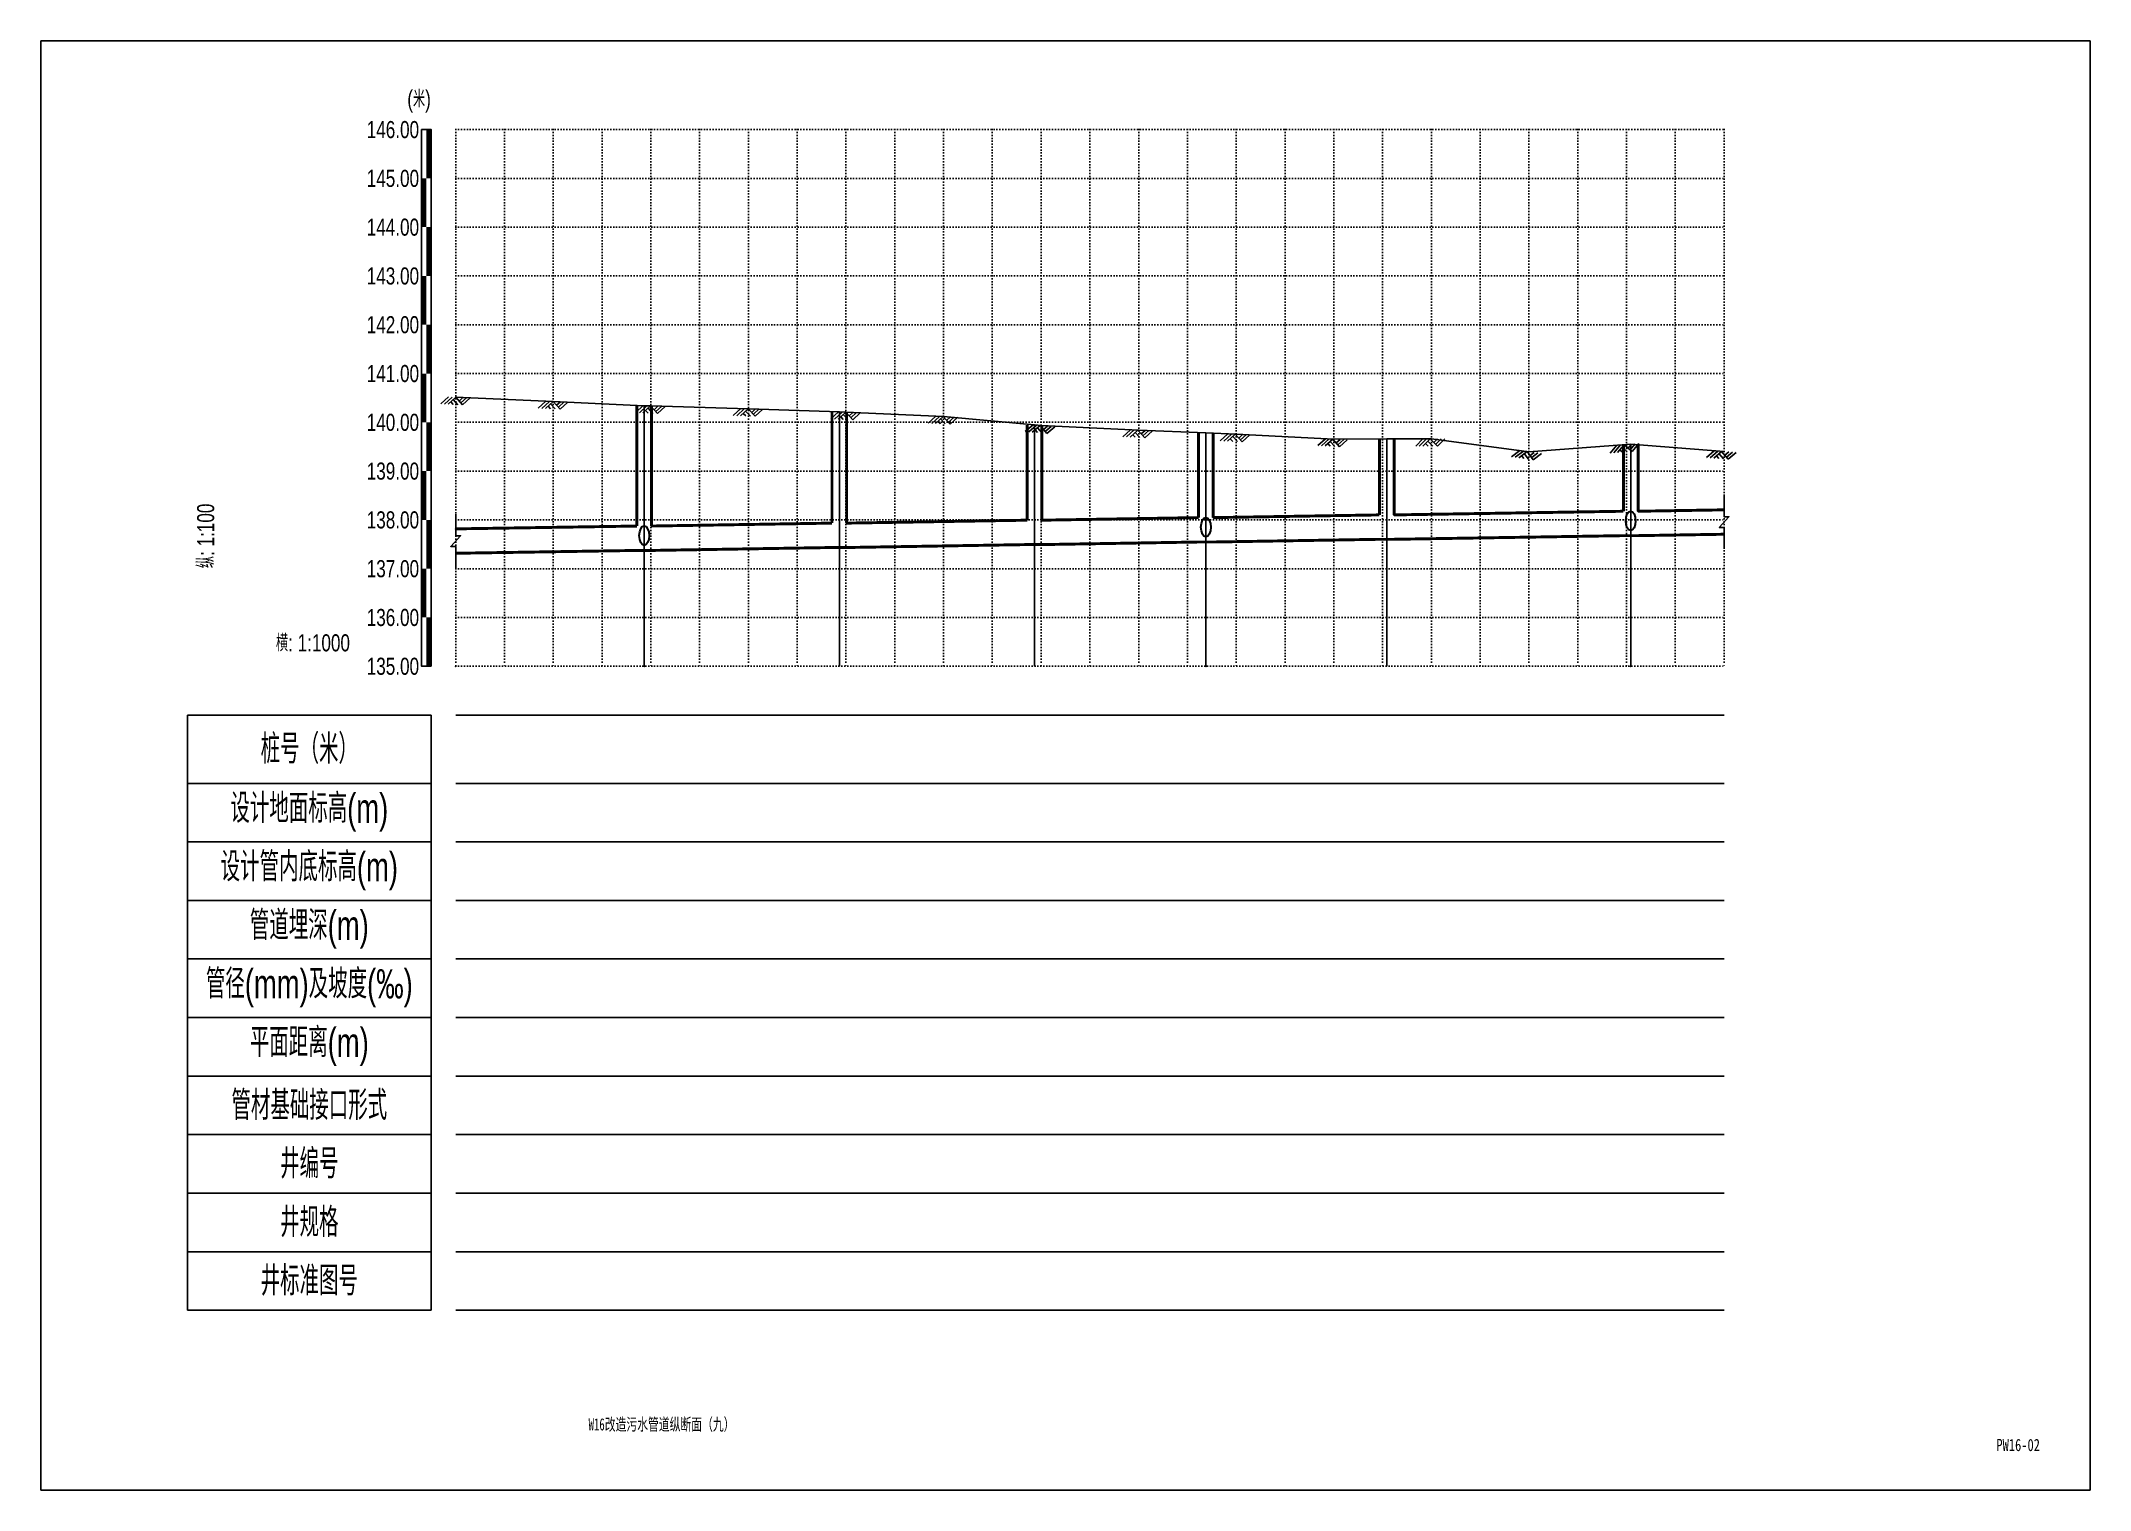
# Model space of a CAD drawing. Extents: x 529262 to 576451, y 2694391 to 2717535.
# Drawn here: x 572711.3 to 573131.3, y 2708946.5 to 2709243.5 of the extents above; entities that cross this region are included whole.
import ezdxf
from ezdxf.enums import TextEntityAlignment as Align

# ---------------------------------------------------------------- set-up
doc = ezdxf.new("R2010")
doc.units = 0
doc.linetypes.add('DOT', pattern=[6.35, 0, -6.35])
for name, color, linetype in [('GPSCOMMON', 7, 'Continuous'), ('P-说明', 7, 'Continuous'), ('图框线', 7, 'Continuous'), ('纵断_分栏线', 5, 'Continuous'), ('纵断_地面线', 3, 'Continuous'), ('纵断_标注', 2, 'Continuous'), ('纵断_标注_支管', 2, 'Continuous'), ('纵断_表头', 2, 'Continuous'), ('纵断_设计线', 1, 'Continuous'), ('纵断_高程网格', 8, 'DOT')]:
    doc.layers.add(name, color=color, linetype=linetype)
doc.layers.add('纵断污水井', color=7, linetype='Continuous', lineweight=60)
doc.layers.add('纵断污水管', color=224, linetype='Continuous', lineweight=60)
doc.styles.add('JieTuHzTxt', font='smsim.shx', dxfattribs={"width": 0.7, "bigfont": 'smfs.shx'})
doc.styles.add('SEMDI', font='smsim.shx', dxfattribs={"width": 0.75, "bigfont": 'smfs.shx'})
doc.styles.add('宋体', font='', dxfattribs={"width": 0.75})
doc.styles.get('宋体').set_extended_font_data('SimSun')

msp = doc.modelspace()

# ---------------------------------------------------------------- texts
at = {"layer": 'P-说明', "style": '宋体'}
for s, width, p in [('W16改造污水管道纵断面（九）', 0.65, (572838.466, 2708959.979)), ('PW16-02', 0.75, (573116.54, 2708955.749))]:
    msp.add_text(s, height=2.5, dxfattribs=dict(at, width=width)).set_placement(p, align=Align.MIDDLE_CENTER)
at = {"layer": '纵断_标注', "style": 'SEMDI', "width": 0.75}
msp.add_text('纵: 1:100', height=3.5, rotation=90, dxfattribs=at).set_placement((572743.269, 2709148.694), align=Align.TOP_RIGHT)
msp.add_text('横: 1:1000', height=3.5, dxfattribs=at).set_placement((572774.603, 2709117.361), align=Align.BOTTOM_RIGHT)
at = {"layer": '纵断_表头', "style": 'SEMDI', "width": 0.75}
msp.add_text('(米)', height=3.5, dxfattribs=at).set_placement((572788.769, 2709228.861), align=Align.BOTTOM_CENTER)
for s, p in [('146.00', (572788.769, 2709225.361)), ('145.00', (572788.769, 2709215.361)), ('144.00', (572788.769, 2709205.361)), ('143.00', (572788.769, 2709195.361)), ('142.00', (572788.769, 2709185.361)), ('141.00', (572788.769, 2709175.361)), ('140.00', (572788.769, 2709165.361)), ('139.00', (572788.769, 2709155.361)), ('138.00', (572788.769, 2709145.361)), ('137.00', (572788.769, 2709135.361)), ('136.00', (572788.769, 2709125.361)), ('135.00', (572788.769, 2709115.361))]:
    msp.add_text(s, height=3.5, dxfattribs=at).set_placement(p, align=Align.MIDDLE_RIGHT)

# ---------------------------------------------------------------- blocks, each defined once
blk = doc.blocks.new('A3WK')
at = {"layer": '图框线'}
blk.add_lwpolyline([(0, 0), (420, 0), (420, 297), (0, 297), (0, 0)], dxfattribs=at)
blk = doc.blocks.new('市政排水（YZ）_zdbt')
at = {"color": 0, "linetype": 'ByBlock', "lineweight": -2}
for p, q in [((-50, 0), (0, 0)), ((-50, -122), (-50, 0)), ((0, -122), (0, 0)), ((-50, -14), (0, -14)), ((-50, -26), (0, -26)), ((-50, -38), (0, -38)), ((-50, -50), (0, -50)), ((-50, -62), (0, -62)), ((-50, -74), (0, -74)), ((-50, -86), (0, -86)), ((-50, -98), (0, -98)), ((-50, -110), (0, -110)), ((-50, -122), (0, -122))]:
    blk.add_line(p, q, dxfattribs=at)
at = {"color": 0, "linetype": 'ByBlock', "lineweight": -2, "char_height": 6, "attachment_point": 5, "style": 'JieTuHzTxt'}
for s, insert in [('桩号（米）', (-25, -7)), ('设计地面标高(m)', (-25, -20)), ('设计管内底标高(m)', (-25, -32)), ('管道埋深(m)', (-25, -44)), ('管径(mm)及坡度(‰)', (-25, -56)), ('平面距离(m)', (-25, -68)), ('管材基础接口形式', (-25, -80)), ('井编号', (-25, -92)), ('井规格', (-25, -104)), ('井标准图号', (-25, -116))]:
    blk.add_mtext(s, dxfattribs=dict(at, insert=insert))
blk = doc.blocks.new('VSDesignLineBlock')
at = {"color": 0, "linetype": 'Continuous'}
for p, q in [((-1.5, 0), (-3, -1.5)), ((-0.75, 0), (-2.25, -1.5)), ((0, 0), (-1.5, -1.5)), ((0, 0), (1.5, -1.5)), ((1.5, 0), (0.75, -0.75)), ((2.25, 0), (1.12, -1.12)), ((3, 0), (1.5, -1.5)), ((-0.98, -0.98), (-0.46, -1.5)), ((-0.5, -0.5), (0.5, -1.5))]:
    blk.add_line(p, q, dxfattribs=at)

# ---------------------------------------------------------------- linework, layer by layer
for p in [(572951.539, 2709145.825), (572988.612, 2709146.381), (573038.626, 2709147.131), (572796.269, 2709143.518), (572836.411, 2709144.098), (572876.411, 2709144.698), (572916.411, 2709145.298)]:
    msp.add_point(p)
at = {"layer": 'GPSCOMMON'}
msp.add_point((572796.269, 2709115.361), dxfattribs=at)
at = {"layer": '纵断_分栏线'}
for p, q in [((572796.269, 2709105.361), (573056.269, 2709105.361)), ((572796.269, 2709091.361), (573056.269, 2709091.361)), ((572796.269, 2709079.361), (573056.269, 2709079.361)), ((572796.269, 2709067.361), (573056.269, 2709067.361)), ((572796.269, 2709055.361), (573056.269, 2709055.361)), ((572796.269, 2709043.361), (573056.269, 2709043.361)), ((572796.269, 2709031.361), (573056.269, 2709031.361)), ((572796.269, 2709019.361), (573056.269, 2709019.361)), ((572796.269, 2709007.361), (573056.269, 2709007.361)), ((572796.269, 2708995.361), (573056.269, 2708995.361)), ((572796.269, 2708983.361), (573056.269, 2708983.361))]:
    msp.add_line(p, q, dxfattribs=at)
at = {"layer": '纵断_地面线'}
msp.add_lwpolyline([(572796.269, 2709170.491), (572816.269, 2709169.621), (572834.91, 2709168.771), (572836.269, 2709168.711), (572856.269, 2709168.151), (572874.91, 2709167.491), (572876.269, 2709167.441), (572896.269, 2709166.541), (572914.91, 2709164.811), (572916.269, 2709164.681), (572936.269, 2709163.751), (572950.038, 2709163.171), (572956.269, 2709162.911), (572976.269, 2709161.921), (572987.112, 2709161.961), (572996.269, 2709161.991), (573016.269, 2709159.321), (573036.269, 2709160.801), (573037.126, 2709160.891), (573056.269, 2709159.36)], dxfattribs=at)
at = {"layer": '纵断_标注'}
for p, q in [((572834.911, 2709168.771), (572834.911, 2709115.361)), ((572874.911, 2709167.491), (572874.911, 2709115.361)), ((572914.911, 2709164.811), (572914.911, 2709115.361)), ((572950.039, 2709163.171), (572950.039, 2709115.361)), ((572987.112, 2709161.961), (572987.112, 2709115.361)), ((573037.126, 2709160.891), (573037.126, 2709115.361))]:
    msp.add_line(p, q, dxfattribs=at)
for points in [[(573056.269, 2709150.418), (573056.269, 2709146.018), (573057.269, 2709146.018), (573055.269, 2709143.818), (573056.269, 2709143.818), (573056.269, 2709139.418)], [(572796.269, 2709146.518), (572796.269, 2709142.118), (572797.269, 2709142.118), (572795.269, 2709139.918), (572796.269, 2709139.918), (572796.269, 2709135.518)]]:
    msp.add_lwpolyline(points, dxfattribs=at)
for points in [[(572741.269, 2709115.361, 0, 0, 0), (572741.269, 2709140.694, 1, 0, 0), (572741.269, 2709148.694, 0, 0, 0)], [(572741.269, 2709115.361, 0, 0, 0), (572766.603, 2709115.361, 1, 0, 0), (572774.603, 2709115.361, 0, 0, 0)]]:
    msp.add_lwpolyline(points, format="xyseb", dxfattribs=at)
at = {"layer": '纵断_标注_支管'}
for p in [(572834.911, 2709115.361), (572950.039, 2709115.361), (573037.126, 2709115.361)]:
    msp.add_point(p, dxfattribs=at)
at = {"layer": '纵断_表头', "const_width": 1}
for points in [[(572790.769, 2709215.361), (572790.769, 2709225.361)], [(572789.769, 2709205.361), (572789.769, 2709215.361)], [(572790.769, 2709195.361), (572790.769, 2709205.361)], [(572789.769, 2709185.361), (572789.769, 2709195.361)], [(572790.769, 2709175.361), (572790.769, 2709185.361)], [(572789.769, 2709165.361), (572789.769, 2709175.361)], [(572790.769, 2709155.361), (572790.769, 2709165.361)], [(572789.769, 2709145.361), (572789.769, 2709155.361)], [(572790.769, 2709135.361), (572790.769, 2709145.361)], [(572789.769, 2709125.361), (572789.769, 2709135.361)], [(572790.769, 2709115.361), (572790.769, 2709125.361)]]:
    msp.add_lwpolyline(points, dxfattribs=at)
at = {"layer": '纵断_表头'}
msp.add_lwpolyline([(572791.269, 2709115.361), (572789.269, 2709115.361), (572789.269, 2709225.361), (572791.269, 2709225.361), (572791.269, 2709115.361)], dxfattribs=at)
at = {"layer": '纵断_设计线'}
msp.add_lwpolyline([(572796.269, 2709170.491), (572816.269, 2709169.621), (572834.91, 2709168.771), (572836.269, 2709168.711), (572856.269, 2709168.151), (572874.91, 2709167.491), (572876.269, 2709167.441), (572896.269, 2709166.541), (572914.91, 2709164.811), (572916.269, 2709164.681), (572936.269, 2709163.751), (572950.038, 2709163.171), (572956.269, 2709162.911), (572976.269, 2709161.921), (572987.112, 2709161.961), (572996.269, 2709161.991), (573016.269, 2709159.321), (573036.269, 2709160.801), (573037.126, 2709160.891), (573056.269, 2709159.36)], dxfattribs=at)
at = {"layer": '纵断_高程网格', "ltscale": 0.0787}
for p, q in [((572796.269, 2709225.361), (573056.269, 2709225.361)), ((572796.269, 2709225.361), (572796.269, 2709115.361)), ((572806.269, 2709225.361), (572806.269, 2709115.361)), ((572816.269, 2709225.361), (572816.269, 2709115.361)), ((572826.269, 2709225.361), (572826.269, 2709115.361)), ((572836.269, 2709225.361), (572836.269, 2709115.361)), ((572846.269, 2709225.361), (572846.269, 2709115.361)), ((572856.269, 2709225.361), (572856.269, 2709115.361)), ((572866.269, 2709225.361), (572866.269, 2709115.361)), ((572876.269, 2709225.361), (572876.269, 2709115.361)), ((572886.269, 2709225.361), (572886.269, 2709115.361)), ((572896.269, 2709225.361), (572896.269, 2709115.361)), ((572906.269, 2709225.361), (572906.269, 2709115.361)), ((572916.269, 2709225.361), (572916.269, 2709115.361)), ((572926.269, 2709225.361), (572926.269, 2709115.361)), ((572936.269, 2709225.361), (572936.269, 2709115.361)), ((572946.269, 2709225.361), (572946.269, 2709115.361)), ((572956.269, 2709225.361), (572956.269, 2709115.361)), ((572966.269, 2709225.361), (572966.269, 2709115.361)), ((572976.269, 2709225.361), (572976.269, 2709115.361)), ((572986.269, 2709225.361), (572986.269, 2709115.361)), ((572996.269, 2709225.361), (572996.269, 2709115.361)), ((573006.269, 2709225.361), (573006.269, 2709115.361)), ((573016.269, 2709225.361), (573016.269, 2709115.361)), ((573026.269, 2709225.361), (573026.269, 2709115.361)), ((573036.269, 2709225.361), (573036.269, 2709115.361)), ((573046.269, 2709225.361), (573046.269, 2709115.361)), ((573056.269, 2709225.361), (573056.269, 2709115.361)), ((572796.269, 2709215.361), (573056.269, 2709215.361)), ((572796.269, 2709205.361), (573056.269, 2709205.361)), ((572796.269, 2709195.361), (573056.269, 2709195.361)), ((572796.269, 2709185.361), (573056.269, 2709185.361)), ((572796.269, 2709175.361), (573056.269, 2709175.361)), ((572796.269, 2709165.361), (573056.269, 2709165.361)), ((572796.269, 2709155.361), (573056.269, 2709155.361)), ((572796.269, 2709145.361), (573056.269, 2709145.361)), ((572796.269, 2709135.361), (573056.269, 2709135.361)), ((572796.269, 2709125.361), (573056.269, 2709125.361)), ((572796.269, 2709115.361), (573056.269, 2709115.361))]:
    msp.add_line(p, q, dxfattribs=at)
at = {"layer": '纵断污水井', "const_width": 0.6}
for points in [[(572833.411, 2709168.771), (572833.411, 2709144.098)], [(572836.411, 2709168.771), (572836.411, 2709144.101)], [(572873.411, 2709167.491), (572873.411, 2709144.698)], [(572876.411, 2709167.491), (572876.411, 2709144.701)], [(572913.411, 2709164.811), (572913.411, 2709145.298)], [(572916.411, 2709164.811), (572916.411, 2709145.301)], [(572948.539, 2709163.171), (572948.539, 2709145.825)], [(572951.539, 2709163.171), (572951.539, 2709145.821)], [(572985.612, 2709161.961), (572985.612, 2709146.381)], [(572988.612, 2709161.961), (572988.612, 2709146.381)], [(573035.626, 2709160.891), (573035.626, 2709147.131)], [(573038.626, 2709160.891), (573038.626, 2709147.131)], [(572985.612, 2709141.381), (572988.612, 2709141.381)], [(573035.626, 2709142.131), (573038.626, 2709142.131)], [(572833.411, 2709139.101), (572836.411, 2709139.101)], [(572873.411, 2709139.701), (572876.411, 2709139.701)], [(572913.411, 2709140.301), (572916.411, 2709140.301)], [(572948.539, 2709140.821), (572951.539, 2709140.821)]]:
    msp.add_lwpolyline(points, dxfattribs=at)
at = {"layer": '纵断污水管', "const_width": 0.6}
for points in [[(572916.411, 2709145.298), (572948.539, 2709145.825)], [(572951.539, 2709145.825), (572985.612, 2709146.381)], [(572988.612, 2709146.381), (573035.626, 2709147.131)], [(573038.626, 2709147.131), (573056.269, 2709147.418)], [(572796.269, 2709143.518), (572833.411, 2709144.098)], [(572836.411, 2709144.098), (572873.411, 2709144.698)], [(572876.411, 2709144.698), (572913.411, 2709145.298)], [(572951.539, 2709140.825), (572985.612, 2709141.381)], [(572988.612, 2709141.381), (573035.626, 2709142.131)], [(573038.626, 2709142.131), (573056.269, 2709142.418)], [(572796.269, 2709138.518), (572833.411, 2709139.098)], [(572836.411, 2709139.098), (572873.411, 2709139.698)], [(572876.411, 2709139.698), (572913.411, 2709140.298)], [(572916.411, 2709140.298), (572948.539, 2709140.825)]]:
    msp.add_lwpolyline(points, dxfattribs=at)
at = {"layer": '纵断污水管', "lineweight": 30}
for centre in [(572950.039, 2709143.865), (573037.126, 2709145.171), (572834.911, 2709142.138)]:
    msp.add_ellipse(centre, major_axis=(0, 2), ratio=0.5, dxfattribs=at)

# ---------------------------------------------------------------- block references
at = {"layer": '纵断_标注'}
for p, rotation in [((572796.269, 2709170.491), 357.5092036753619), ((572816.25, 2709169.622), 357.5092036753619), ((572836.23, 2709168.713), 357.4720266909947), ((572856.222, 2709168.152), 358.3961372286945), ((572876.209, 2709167.443), 357.8929379034762), ((572896.189, 2709166.545), 357.4234281700124), ((572916.103, 2709164.697), 354.5357938853858), ((572936.081, 2709163.76), 357.3376640269882), ((572956.064, 2709162.919), 357.6106149381043), ((572976.039, 2709161.932), 357.1661733743411), ((572996.039, 2709161.99), 0.1877106850424591), ((573015.865, 2709159.375), 352.395976443003), ((573035.808, 2709160.767), 4.232172624476478), ((573055.743, 2709159.402), 355.4281279680812)]:
    msp.add_blockref('VSDesignLineBlock', p, dxfattribs=dict(at, rotation=rotation))
at = {"layer": '纵断_表头'}
for name, p in [('A3WK', (572711.268, 2708946.518)), ('A3WK', (572711.269, 2708946.519)), ('市政排水（YZ）_zdbt', (572791.269, 2709105.361))]:
    msp.add_blockref(name, p, dxfattribs=at)

msp.set_redraw_order([(e.dxf.handle, doc.entitydb.next_handle()) for e in msp.query("TEXT MTEXT ATTDEF DIMENSION ARC_DIMENSION")])  # texts and dimensions are drawn at this point

doc.saveas('drawing.dxf')
